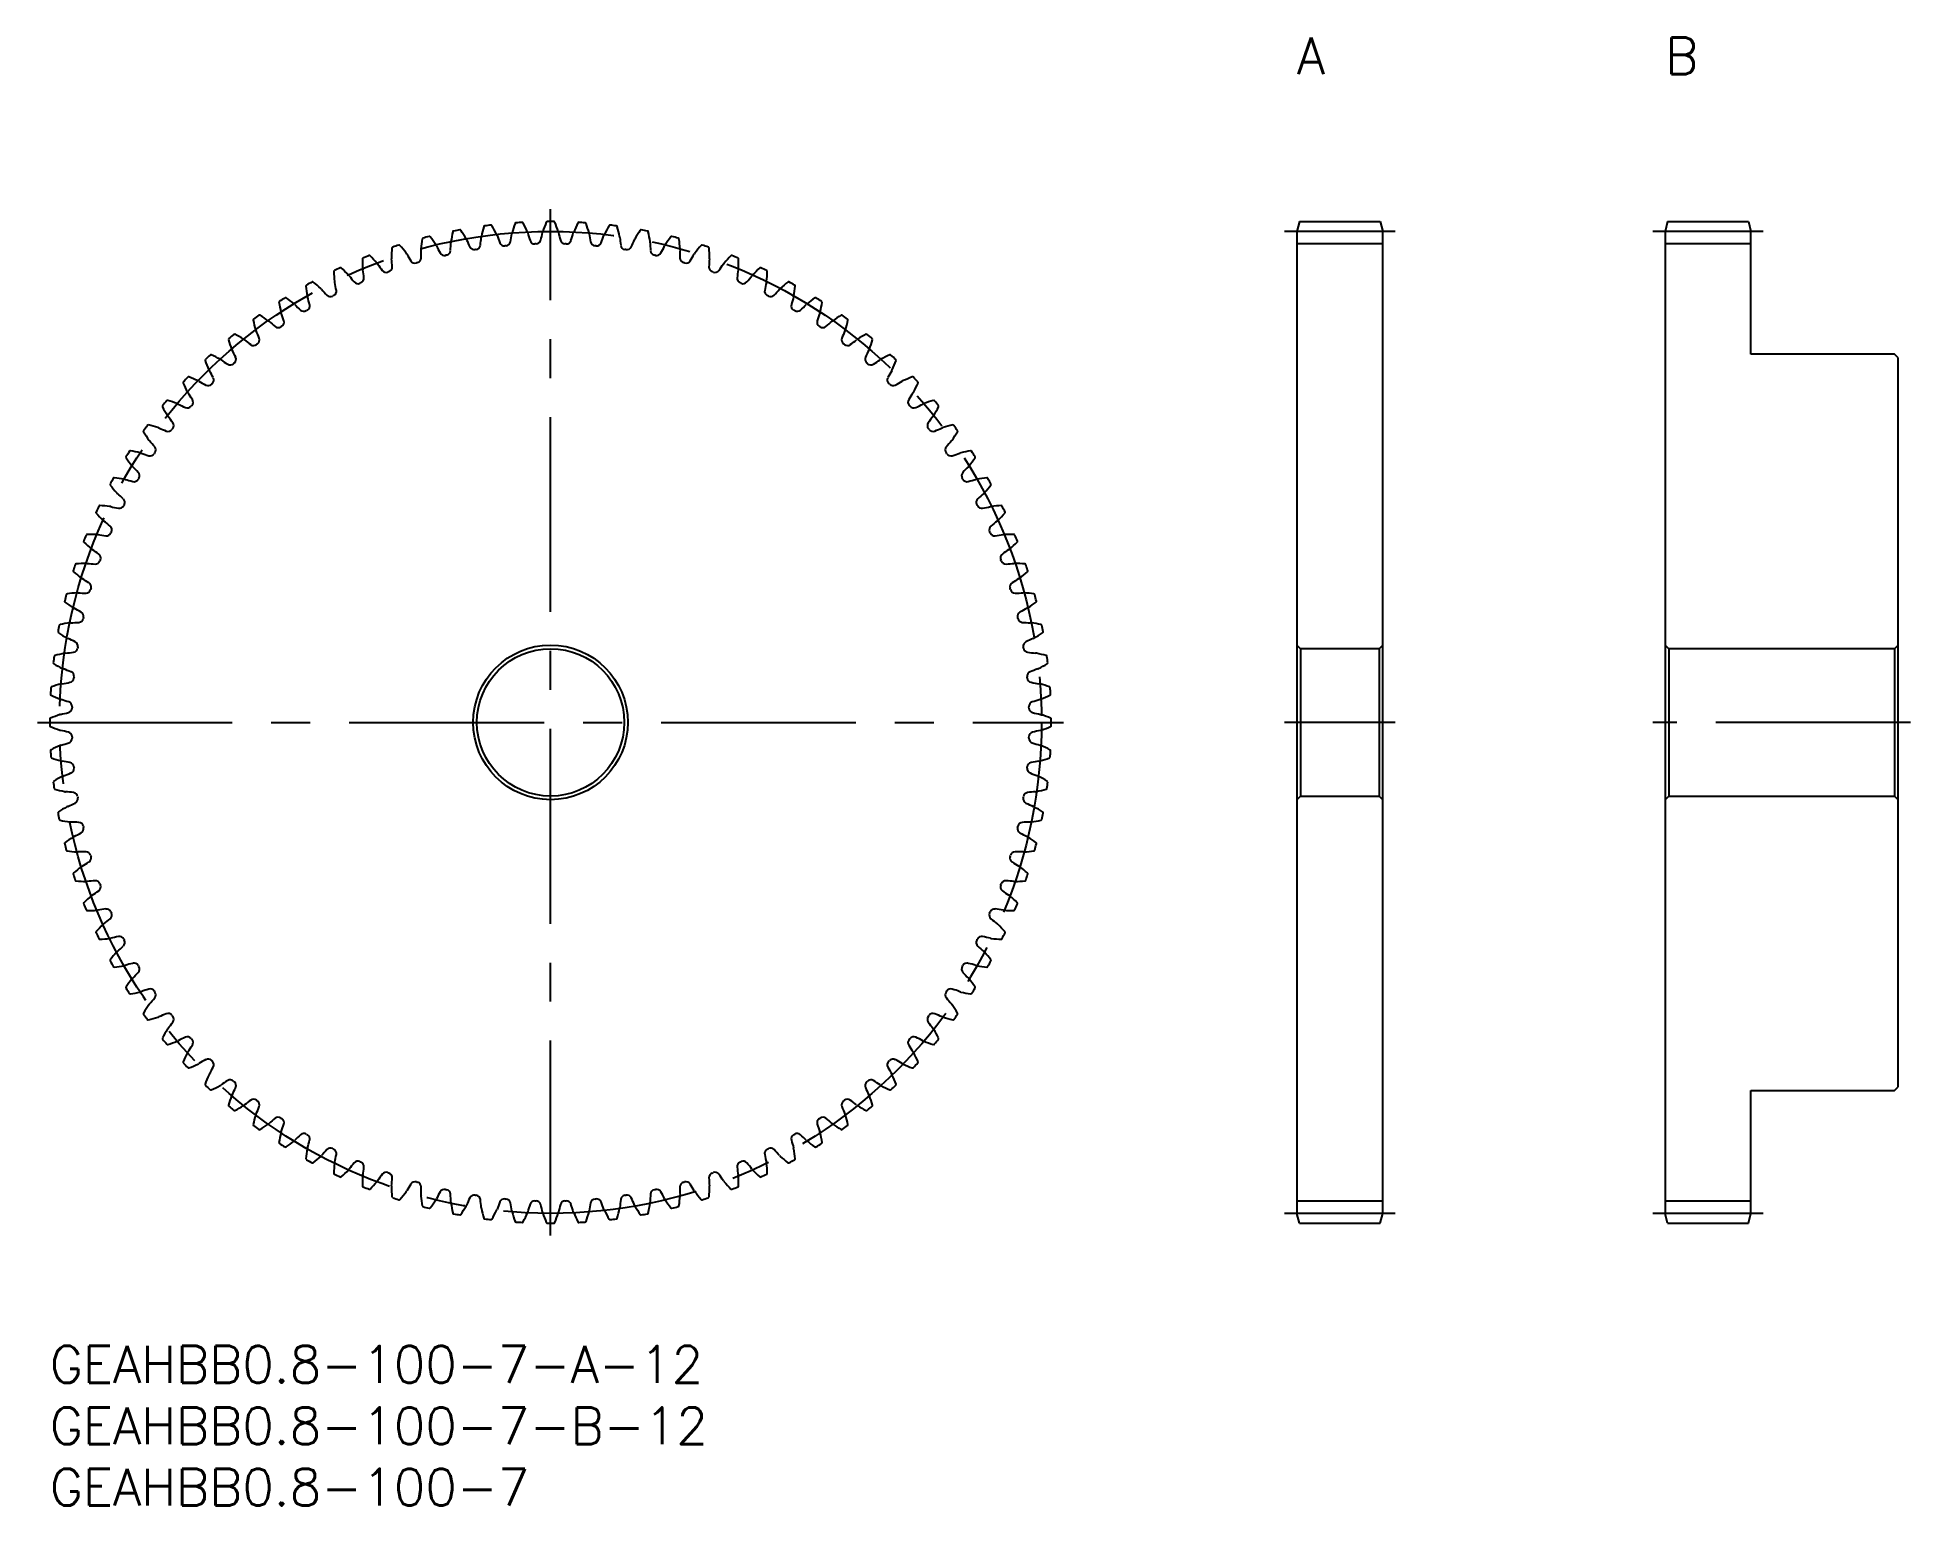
# Model space of a CAD drawing. Extents: x -1 to 152, y -13 to 107.
import ezdxf

# ---------------------------------------------------------------- set-up
doc = ezdxf.new("R2010")
doc.units = 0
doc.header["$LTSCALE"] = 0.5
doc.linetypes.add('CENTER', pattern=[50.8, 31.75, -6.35, 6.35, -6.35])
for name, color, linetype in [('MSM_CENTER', 1, 'CENTER'), ('MSM_CONTINUOUS', 7, 'CONTINUOUS'), ('MSM_PART_NUMBER', 7, 'CONTINUOUS')]:
    doc.layers.add(name, color=color, linetype=linetype)
doc.styles.get("Standard").update_dxf_attribs({"font": 'txt.shx', "height": 3, "bigfont": 'bigfont.shx'})

# ---------------------------------------------------------------- blocks, each defined once
blk = doc.blocks.new('*U2')
at = {"layer": 'MSM_PART_NUMBER'}
blk.add_text('GEAHBB0.8-100-7-A-12', height=3, dxfattribs=at).set_placement((0, -3))
blk = doc.blocks.new('*U3')
at = {"layer": 'MSM_PART_NUMBER'}
blk.add_text('GEAHBB0.8-100-7-B-12', height=3, dxfattribs=at).set_placement((0, -8))
blk = doc.blocks.new('*U4')
at = {"layer": 'MSM_PART_NUMBER'}
blk.add_text('GEAHBB0.8-100-7', height=3, dxfattribs=at).set_placement((0, -13))
blk = doc.blocks.new('*U5')
at = {"layer": 'MSM_PART_NUMBER'}
blk.add_text('A', height=3, dxfattribs=at).set_placement((101.6, 103.6))
blk = doc.blocks.new('*U6')
at = {"layer": 'MSM_PART_NUMBER'}
blk.add_text('B', height=3, dxfattribs=at).set_placement((131.6, 103.6))

msp = doc.modelspace()

# ---------------------------------------------------------------- linework, layer by layer
at = {"layer": 'MSM_CENTER'}
for p, q in [((40.8, 9), (40.8, 92.6)), ((40.8, 9), (40.8, 92.6)), ((109.6, 90.8), (100.6, 90.8)), ((139.6, 90.8), (130.6, 90.8)), ((-1, 50.8), (82.6, 50.8)), ((109.6, 50.8), (100.6, 50.8)), ((151.6, 50.8), (130.6, 50.8)), ((109.6, 10.8), (100.6, 10.8)), ((139.6, 10.8), (130.6, 10.8))]:
    msp.add_line(p, q, dxfattribs=at)
msp.add_circle((40.8, 50.8), 40, dxfattribs=at)
at = {"layer": 'MSM_CONTINUOUS'}
for p, q in [((101.81, 91.6), (101.6, 90.8)), ((101.81, 91.6), (108.39, 91.6)), ((108.39, 91.6), (108.6, 90.8)), ((131.81, 91.6), (131.6, 90.8)), ((131.81, 91.6), (138.39, 91.6)), ((138.39, 91.6), (138.6, 90.8)), ((101.6, 90.8), (101.6, 10.8)), ((108.6, 10.8), (108.6, 90.8)), ((131.6, 90.8), (131.6, 10.8)), ((138.6, 80.8), (138.6, 90.8)), ((108.6, 89.8), (101.6, 89.8)), ((138.6, 89.8), (131.6, 89.8)), ((150.3, 80.8), (138.6, 80.8)), ((150.6, 80.5), (150.3, 80.8)), ((150.6, 21.1), (150.6, 80.5)), ((101.6, 57.1), (101.9, 56.8)), ((101.9, 56.8), (101.9, 44.8)), ((108.3, 56.8), (101.9, 56.8)), ((108.3, 56.8), (108.6, 57.1)), ((108.3, 56.8), (108.3, 44.8)), ((131.6, 57.1), (131.9, 56.8)), ((131.9, 56.8), (131.9, 44.8)), ((150.3, 56.8), (131.9, 56.8)), ((150.3, 56.8), (150.6, 57.1)), ((150.3, 56.8), (150.3, 44.8)), ((101.9, 44.8), (101.6, 44.5)), ((101.9, 44.8), (108.3, 44.8)), ((108.6, 44.5), (108.3, 44.8)), ((131.9, 44.8), (131.6, 44.5)), ((131.9, 44.8), (150.3, 44.8)), ((150.6, 44.5), (150.3, 44.8)), ((138.6, 10.8), (138.6, 20.8)), ((138.6, 20.8), (150.3, 20.8)), ((150.3, 20.8), (150.6, 21.1)), ((108.6, 11.8), (101.6, 11.8)), ((101.81, 10), (101.6, 10.8)), ((108.39, 10), (108.6, 10.8)), ((138.6, 11.8), (131.6, 11.8)), ((131.81, 10), (131.6, 10.8)), ((138.39, 10), (138.6, 10.8)), ((101.81, 10), (108.39, 10)), ((131.81, 10), (138.39, 10))]:
    msp.add_line(p, q, dxfattribs=at)
for radius in [6.3, 6]:
    msp.add_circle((40.8, 50.8), radius, dxfattribs=at)
for centre, radius, start, end in [((40.53, 91.52), 0.08, 90.3734, 157.1932), ((40.8, 50.8), 40.8, 89.6266, 90.3734), ((41.07, 91.52), 0.08, 22.8068, 89.6266), ((42.7, 88.36), 12.5, 171.5932, 175.3), ((30.42, 90.17), 0.08, 104.7734, 171.5932), ((40.8, 50.8), 40.8, 104.0266, 104.7734), ((30.93, 90.31), 0.08, 37.2068, 104.0266), ((21.04, 82.8), 12.5, 33.5, 37.2068), ((45.06, 88.16), 12.5, 167.9932, 171.7), ((32.91, 90.75), 0.08, 101.1734, 167.9932), ((40.8, 50.8), 40.8, 100.4266, 101.1734), ((33.43, 90.85), 0.08, 33.6068, 100.4266), ((23.09, 83.97), 12.5, 29.9, 33.6068), ((33.35, 89.87), 0.665, 22.3231, 29.9001), ((43.21, 93.92), 10, 202.323, 206.0547), ((25.18, 91.07), 10, 351.9453, 355.677), ((35.81, 90.26), 0.665, 168.1, 175.6769), ((47.4, 87.82), 12.5, 164.3932, 168.1), ((35.43, 91.16), 0.08, 97.5734, 164.3932), ((40.8, 50.8), 40.8, 96.8266, 97.5734), ((35.96, 91.23), 0.08, 30.0068, 96.8266), ((25.2, 85.02), 12.5, 26.3, 30.0068), ((35.81, 90.26), 0.665, 18.7231, 26.3001), ((45.92, 93.69), 10, 198.723, 202.4547), ((27.74, 91.97), 10, 348.3453, 352.077), ((38.3, 90.5), 0.665, 164.4999, 172.0769), ((49.71, 87.34), 12.5, 160.7932, 164.5), ((37.98, 91.42), 0.08, 93.9734, 160.7932), ((40.8, 50.8), 40.8, 93.2266, 93.9734), ((38.51, 91.46), 0.08, 26.4068, 93.2266), ((27.38, 85.93), 12.5, 22.7, 26.4068), ((38.3, 90.5), 0.665, 15.1231, 22.7001), ((48.6, 93.28), 10, 195.123, 198.8547), ((39.51, 90.18), 0.4, 198.8547, 271.8719), ((39.61, 90.18), 0.4, 271.7282, 344.7453), ((30.35, 92.71), 10, 344.7453, 348.477), ((40.8, 90.58), 0.665, 160.8999, 168.4769), ((51.98, 86.7), 12.5, 157.1932, 160.9), ((29.62, 86.7), 12.5, 19.1, 22.8068), ((40.8, 90.58), 0.665, 11.5231, 19.1001), ((51.25, 92.71), 10, 191.523, 195.2547), ((41.99, 90.18), 0.4, 195.2547, 268.2719), ((42.09, 90.18), 0.4, 268.1281, 341.1453), ((33, 93.28), 10, 341.1453, 344.877), ((43.3, 90.5), 0.665, 157.3, 164.8769), ((54.22, 85.93), 12.5, 153.5932, 157.3), ((43.09, 91.46), 0.08, 86.7734, 153.5932), ((40.8, 50.8), 40.8, 86.0266, 86.7734), ((43.62, 91.42), 0.08, 19.2068, 86.0266), ((31.89, 87.34), 12.5, 15.5, 19.2068), ((43.3, 90.5), 0.665, 7.9231, 15.5), ((53.86, 91.97), 10, 187.923, 191.6547), ((35.68, 93.69), 10, 337.5453, 341.277), ((45.79, 90.26), 0.665, 153.7, 161.2769), ((56.4, 85.02), 12.5, 149.9932, 153.7), ((45.64, 91.23), 0.08, 83.1734, 149.9932), ((40.8, 50.8), 40.8, 82.4266, 83.1734), ((46.17, 91.16), 0.08, 15.6068, 82.4266), ((34.2, 87.82), 12.5, 11.9, 15.6068), ((45.79, 90.26), 0.665, 4.3231, 11.9), ((56.42, 91.07), 10, 184.323, 188.0547), ((38.39, 93.92), 10, 333.9453, 337.677), ((48.25, 89.87), 0.665, 150.1, 157.6769), ((58.51, 83.97), 12.5, 146.3932, 150.1), ((48.17, 90.85), 0.08, 79.5734, 146.3932), ((40.8, 50.8), 40.8, 78.8266, 79.5734), ((48.69, 90.75), 0.08, 12.0068, 78.8266), ((36.54, 88.16), 12.5, 8.3, 12.0068), ((60.56, 82.8), 12.5, 142.7932, 146.5), ((50.67, 90.31), 0.08, 75.9734, 142.7932), ((40.8, 50.8), 40.8, 75.2266, 75.9734), ((51.18, 90.17), 0.08, 8.4068, 75.2266), ((38.9, 88.36), 12.5, 4.7, 8.4068), ((25.56, 88.56), 0.08, 111.9734, 178.7932), ((37.98, 88.3), 12.5, 178.7932, 182.5), ((40.8, 50.8), 40.8, 111.2266, 111.9734), ((26.06, 88.76), 0.08, 44.4068, 111.2266), ((17.18, 80.07), 12.5, 40.7, 44.4068), ((40.34, 88.4), 12.5, 175.1932, 178.9), ((28.51, 88.63), 0.665, 178.9, 186.4769), ((17.91, 87.43), 10, 2.7453, 6.477), ((27.96, 89.44), 0.08, 108.3734, 175.1932), ((40.8, 50.8), 40.8, 107.6266, 108.3734), ((28.47, 89.61), 0.08, 40.8068, 107.6266), ((19.07, 81.49), 12.5, 37.1, 40.8068), ((28.51, 88.63), 0.665, 29.5231, 37.1), ((37.79, 93.89), 10, 209.523, 213.2547), ((29.86, 88.65), 0.4, 286.1281, 359.1453), ((30.91, 89.33), 0.665, 175.3, 182.8769), ((20.26, 88.79), 10, 359.1453, 2.877), ((30.91, 89.33), 0.665, 25.9231, 33.5), ((40.5, 93.99), 10, 205.923, 209.6547), ((32.16, 89.24), 0.4, 209.6547, 282.6719), ((40.8, 50.8), 39, 102.5281, 102.6719), ((32.25, 89.26), 0.4, 282.5281, 355.5453), ((22.68, 90.01), 10, 355.5453, 359.277), ((33.35, 89.87), 0.665, 171.7, 179.2769), ((34.59, 89.71), 0.4, 206.0547, 279.0719), ((40.8, 50.8), 39, 98.9281, 99.0719), ((34.69, 89.72), 0.4, 278.9281, 351.9453), ((37.04, 90.02), 0.4, 202.4547, 275.4719), ((40.8, 50.8), 39, 95.3281, 95.4719), ((37.14, 90.03), 0.4, 275.3281, 348.3453), ((40.8, 50.8), 39, 91.7281, 91.8719), ((40.8, 50.8), 39, 88.1281, 88.2719), ((44.46, 90.03), 0.4, 191.6547, 264.6719), ((40.8, 50.8), 39, 84.5281, 84.6719), ((44.56, 90.02), 0.4, 264.5281, 337.5453), ((46.91, 89.72), 0.4, 188.0547, 261.0719), ((40.8, 50.8), 39, 80.9281, 81.0719), ((47.01, 89.71), 0.4, 260.9281, 333.9453), ((48.25, 89.87), 0.665, 0.7231, 8.3), ((58.92, 90.01), 10, 180.723, 184.4547), ((49.35, 89.26), 0.4, 184.4547, 257.4719), ((40.8, 50.8), 39, 77.3281, 77.4719), ((49.44, 89.24), 0.4, 257.3281, 330.3453), ((41.1, 93.99), 10, 330.3453, 334.077), ((50.69, 89.33), 0.665, 146.5, 154.0769), ((61.34, 88.79), 10, 177.123, 180.8547), ((51.74, 88.65), 0.4, 180.8547, 253.8719), ((50.69, 89.33), 0.665, 357.1231, 4.7), ((43.81, 93.89), 10, 326.7453, 330.477), ((53.09, 88.63), 0.665, 142.9, 150.4769), ((62.53, 81.49), 12.5, 139.1932, 142.9), ((53.13, 89.61), 0.08, 72.3734, 139.1932), ((40.8, 50.8), 40.8, 71.6266, 72.3734), ((53.64, 89.44), 0.08, 4.8068, 71.6266), ((63.69, 87.43), 10, 173.523, 177.2547), ((41.26, 88.4), 12.5, 1.1, 4.8068), ((53.09, 88.63), 0.665, 353.5231, 1.1), ((64.42, 80.07), 12.5, 135.5932, 139.3), ((55.54, 88.76), 0.08, 68.7734, 135.5932), ((40.8, 50.8), 40.8, 68.0266, 68.7734), ((56.04, 88.56), 0.08, 1.2068, 68.0266), ((43.62, 88.3), 12.5, 357.5, 1.2068), ((23.22, 87.53), 0.08, 115.5734, 182.3932), ((35.63, 88.05), 12.5, 182.3932, 186.1), ((40.8, 50.8), 40.8, 114.8266, 115.5734), ((23.7, 87.76), 0.08, 48.0068, 114.8266), ((15.39, 78.53), 12.5, 44.3, 48.0068), ((23.86, 86.79), 0.665, 36.7231, 44.3), ((32.41, 93.17), 10, 216.723, 220.4547), ((25.2, 86.98), 0.4, 293.3281, 6.3453), ((26.16, 87.78), 0.665, 182.5, 190.0769), ((15.66, 85.92), 10, 6.3453, 10.077), ((26.16, 87.78), 0.665, 33.1231, 40.7001), ((35.09, 93.61), 10, 213.123, 216.8547), ((27.41, 87.85), 0.4, 216.8547, 289.8719), ((40.8, 50.8), 39, 109.7281, 109.8719), ((27.5, 87.89), 0.4, 289.7282, 2.7453), ((29.76, 88.62), 0.4, 213.2547, 286.2719), ((40.8, 50.8), 39, 106.1281, 106.2719), ((40.8, 50.8), 39, 73.7281, 73.8719), ((51.84, 88.62), 0.4, 253.7281, 326.7453), ((54.1, 87.89), 0.4, 177.2547, 250.2719), ((40.8, 50.8), 39, 70.1281, 70.2719), ((54.19, 87.85), 0.4, 250.1281, 323.1453), ((46.51, 93.61), 10, 323.1453, 326.877), ((55.44, 87.78), 0.665, 139.3, 146.8769), ((65.94, 85.92), 10, 169.923, 173.6547), ((56.4, 86.98), 0.4, 173.6547, 246.6719), ((55.44, 87.78), 0.665, 349.9231, 357.5), ((49.19, 93.17), 10, 319.5453, 323.277), ((57.74, 86.79), 0.665, 135.7, 143.2769), ((66.21, 78.53), 12.5, 131.9932, 135.7), ((57.9, 87.76), 0.08, 65.1734, 131.9932), ((40.8, 50.8), 40.8, 64.4266, 65.1734), ((45.97, 88.05), 12.5, 353.9, 357.6068), ((58.38, 87.53), 0.08, 357.6068, 64.4266), ((20.95, 86.35), 0.08, 119.1734, 185.9932), ((33.3, 87.65), 12.5, 185.9932, 189.7), ((40.8, 50.8), 40.8, 118.4266, 119.1734), ((21.64, 85.66), 0.665, 189.7, 197.2769), ((11.45, 82.49), 10, 13.5453, 17.277), ((21.42, 86.61), 0.08, 51.6068, 118.4266), ((13.7, 76.88), 12.5, 47.9, 51.6068), ((21.64, 85.66), 0.665, 40.3231, 47.9), ((29.77, 92.56), 10, 220.323, 224.0547), ((22.87, 85.88), 0.4, 224.0547, 297.0719), ((40.8, 50.8), 39, 116.9281, 117.0719), ((22.96, 85.93), 0.4, 296.9281, 9.9453), ((23.86, 86.79), 0.665, 186.1, 193.6769), ((13.5, 84.27), 10, 9.9453, 13.677), ((25.11, 86.94), 0.4, 220.4547, 293.4719), ((40.8, 50.8), 39, 113.3281, 113.4719), ((40.8, 50.8), 39, 66.5281, 66.6719), ((56.49, 86.94), 0.4, 246.5281, 319.5453), ((58.64, 85.93), 0.4, 170.0547, 243.0719), ((68.1, 84.27), 10, 166.323, 170.0547), ((57.74, 86.79), 0.665, 346.3231, 353.9), ((40.8, 50.8), 39, 62.9281, 63.0719), ((58.73, 85.88), 0.4, 242.9281, 315.9453), ((51.83, 92.56), 10, 315.9453, 319.677), ((59.96, 85.66), 0.665, 132.1, 139.6769), ((67.9, 76.88), 12.5, 128.3932, 132.1), ((60.18, 86.61), 0.08, 61.5734, 128.3932), ((40.8, 50.8), 40.8, 60.8266, 61.5734), ((70.15, 82.49), 10, 162.723, 166.4547), ((59.96, 85.66), 0.665, 342.7231, 350.3), ((48.3, 87.65), 12.5, 350.3, 354.0068), ((60.65, 86.35), 0.08, 354.0068, 60.8266), ((40.8, 50.8), 40.8, 125.6266, 126.3734), ((17.08, 83.9), 0.08, 58.8068, 125.6266), ((10.65, 73.27), 12.5, 55.1, 58.8068), ((18.76, 85.04), 0.08, 122.7734, 189.5932), ((31, 87.11), 12.5, 189.5932, 193.3), ((40.8, 50.8), 40.8, 122.0266, 122.7734), ((19.49, 84.39), 0.665, 193.3, 200.8769), ((9.52, 80.58), 10, 17.1453, 20.877), ((19.21, 85.32), 0.08, 55.2068, 122.0266), ((12.12, 75.12), 12.5, 51.5, 55.2068), ((19.49, 84.39), 0.665, 43.9231, 51.5), ((27.17, 91.78), 10, 223.923, 227.6547), ((20.7, 84.69), 0.4, 227.6547, 300.6719), ((40.8, 50.8), 39, 120.5281, 120.6719), ((20.79, 84.74), 0.4, 300.5281, 13.5453), ((60.81, 84.74), 0.4, 166.4547, 239.4719), ((40.8, 50.8), 39, 59.3281, 59.4719), ((60.9, 84.69), 0.4, 239.3281, 312.3453), ((54.43, 91.78), 10, 312.3453, 316.077), ((62.11, 84.39), 0.665, 128.5, 136.0769), ((69.48, 75.12), 12.5, 124.7932, 128.5), ((62.39, 85.32), 0.08, 57.9734, 124.7932), ((40.8, 50.8), 40.8, 57.2266, 57.9734), ((72.08, 80.58), 10, 159.123, 162.8547), ((62.11, 84.39), 0.665, 339.1231, 346.7), ((50.6, 87.11), 12.5, 346.7, 350.4068), ((62.84, 85.04), 0.08, 350.4068, 57.2266), ((70.95, 73.27), 12.5, 121.1932, 124.9), ((64.52, 83.9), 0.08, 54.3734, 121.1932), ((40.8, 50.8), 40.8, 53.6266, 54.3734), ((40.8, 50.8), 40.8, 129.2266, 129.9734), ((15.05, 82.34), 0.08, 62.4066, 129.2266), ((9.3, 71.34), 12.5, 58.7, 62.4068), ((16.65, 83.59), 0.08, 126.3734, 193.1932), ((28.74, 86.42), 12.5, 193.1932, 196.9), ((17.42, 82.98), 0.665, 196.9, 204.4769), ((7.71, 78.56), 10, 20.7453, 24.477), ((17.42, 82.98), 0.665, 47.5231, 55.1), ((24.62, 90.85), 10, 227.523, 231.2547), ((18.61, 83.36), 0.4, 231.2547, 304.2719), ((40.8, 50.8), 39, 124.1281, 124.2719), ((18.69, 83.41), 0.4, 304.1281, 17.1453), ((62.91, 83.41), 0.4, 162.8547, 235.8719), ((40.8, 50.8), 39, 55.7281, 55.8719), ((62.99, 83.36), 0.4, 235.7281, 308.7453), ((56.98, 90.85), 10, 308.7453, 312.477), ((64.18, 82.98), 0.665, 124.9, 132.4769), ((73.89, 78.56), 10, 155.523, 159.2547), ((64.18, 82.98), 0.665, 335.5231, 343.1), ((52.86, 86.42), 12.5, 343.1, 346.8068), ((64.95, 83.59), 0.08, 346.8068, 53.6266), ((72.3, 71.34), 12.5, 117.5932, 121.3), ((66.55, 82.34), 0.08, 50.7734, 117.5932), ((40.8, 50.8), 40.8, 50.0266, 50.7734), ((14.64, 82.01), 0.08, 129.9734, 196.7932), ((26.53, 85.59), 12.5, 196.7932, 200.5), ((15.44, 81.45), 0.665, 200.5, 208.0769), ((6.04, 76.43), 10, 24.3453, 28.077), ((15.44, 81.45), 0.665, 51.1231, 58.7001), ((22.14, 89.75), 10, 231.123, 234.8547), ((16.61, 81.9), 0.4, 234.8547, 307.8719), ((40.8, 50.8), 39, 127.7281, 127.8719), ((16.69, 81.96), 0.4, 307.7281, 20.7453), ((64.91, 81.96), 0.4, 159.2547, 232.2719), ((40.8, 50.8), 39, 52.1281, 52.2719), ((64.99, 81.9), 0.4, 232.1281, 305.1453), ((59.46, 89.75), 10, 305.1453, 308.877), ((66.16, 81.45), 0.665, 121.3, 128.8769), ((75.56, 76.43), 10, 151.923, 155.6547), ((66.16, 81.45), 0.665, 331.9231, 339.5), ((55.07, 85.59), 12.5, 339.5, 343.2068), ((66.96, 82.01), 0.08, 343.2068, 50.0266), ((12.73, 80.3), 0.08, 133.5734, 200.3932), ((24.37, 84.63), 12.5, 200.3932, 204.1), ((40.8, 50.8), 40.8, 132.8266, 133.5734), ((13.57, 79.8), 0.665, 204.1, 211.6769), ((4.49, 74.2), 10, 27.9453, 31.677), ((13.12, 80.66), 0.08, 66.0069, 132.8266), ((8.07, 69.32), 12.5, 62.3, 66.0068), ((13.57, 79.8), 0.665, 54.7231, 62.3), ((19.73, 88.5), 10, 234.723, 238.4547), ((14.71, 80.32), 0.4, 238.4547, 311.4719), ((40.8, 50.8), 39, 131.3281, 131.4719), ((14.78, 80.39), 0.4, 311.3281, 24.3453), ((66.82, 80.39), 0.4, 155.6547, 228.6719), ((40.8, 50.8), 39, 48.5281, 48.6719), ((66.89, 80.32), 0.4, 228.5281, 301.5453), ((61.87, 88.5), 10, 301.5453, 305.277), ((68.03, 79.8), 0.665, 117.7, 125.2769), ((73.53, 69.32), 12.5, 113.9932, 117.7), ((77.11, 74.2), 10, 148.323, 152.0547), ((68.48, 80.66), 0.08, 47.1734, 113.9932), ((40.8, 50.8), 40.8, 46.4266, 47.1734), ((68.03, 79.8), 0.665, 328.3231, 335.9), ((57.23, 84.63), 12.5, 335.9, 339.6068), ((68.87, 80.3), 0.08, 339.6068, 46.4266), ((10.94, 78.48), 0.08, 137.1734, 203.9932), ((22.28, 83.53), 12.5, 203.9932, 207.7), ((40.8, 50.8), 40.8, 136.4266, 137.1734), ((11.3, 78.87), 0.08, 69.6068, 136.4266), ((6.97, 67.23), 12.5, 65.9, 69.6068), ((11.8, 78.03), 0.665, 58.3231, 65.9), ((17.4, 87.11), 10, 238.323, 242.0547), ((12.91, 78.63), 0.4, 242.0547, 315.0719), ((40.8, 50.8), 39, 134.9281, 135.0719), ((12.97, 78.69), 0.4, 314.9281, 27.9453), ((68.63, 78.69), 0.4, 152.0547, 225.0719), ((40.8, 50.8), 39, 44.9281, 45.0719), ((68.69, 78.63), 0.4, 224.9281, 297.9453), ((64.2, 87.11), 10, 297.9453, 301.677), ((69.8, 78.03), 0.665, 114.1, 121.6769), ((74.63, 67.23), 12.5, 110.3932, 114.1), ((70.3, 78.87), 0.08, 43.5734, 110.3932), ((40.8, 50.8), 40.8, 42.8266, 43.5734), ((59.32, 83.53), 12.5, 332.3, 336.0068), ((70.66, 78.48), 0.08, 336.0068, 42.8266), ((9.26, 76.55), 0.08, 140.7734, 207.5932), ((40.8, 50.8), 40.8, 140.0266, 140.7734), ((20.26, 82.3), 12.5, 207.5932, 211.3), ((9.59, 76.96), 0.08, 73.2069, 140.0266), ((6.01, 65.07), 12.5, 69.5, 73.2068), ((10.15, 76.16), 0.665, 61.9231, 69.5), ((15.17, 85.56), 10, 241.923, 245.6547), ((11.21, 76.82), 0.4, 245.6547, 318.6719), ((11.8, 78.03), 0.665, 207.7, 215.2769), ((3.1, 71.87), 10, 31.5453, 35.277), ((40.8, 50.8), 39, 138.5281, 138.6719), ((11.28, 76.89), 0.4, 318.5281, 31.5453), ((70.32, 76.89), 0.4, 148.4547, 221.4719), ((78.5, 71.87), 10, 144.723, 148.4547), ((40.8, 50.8), 39, 41.3281, 41.4719), ((70.39, 76.82), 0.4, 221.3281, 294.3453), ((69.8, 78.03), 0.665, 324.7231, 332.3), ((66.43, 85.56), 10, 294.3453, 298.077), ((71.45, 76.16), 0.665, 110.5, 118.0769), ((75.59, 65.07), 12.5, 106.7932, 110.5), ((72.01, 76.96), 0.08, 39.9734, 106.7932), ((61.34, 82.3), 12.5, 328.7, 332.4068), ((40.8, 50.8), 40.8, 39.2266, 39.9734), ((72.34, 76.55), 0.08, 332.4068, 39.2266), ((40.8, 50.8), 40.8, 143.6266, 144.3734), ((8.01, 74.95), 0.08, 76.8068, 143.6266), ((5.18, 62.86), 12.5, 73.1, 76.8068), ((8.62, 74.18), 0.665, 65.5231, 73.1), ((13.04, 83.89), 10, 245.523, 249.2547), ((10.15, 76.16), 0.665, 211.3, 218.8769), ((1.85, 69.46), 10, 35.1453, 38.877), ((9.7, 74.99), 0.4, 322.1281, 35.1453), ((71.9, 74.99), 0.4, 144.8547, 217.8719), ((79.75, 69.46), 10, 141.123, 144.8547), ((71.45, 76.16), 0.665, 321.1231, 328.7), ((68.56, 83.89), 10, 290.7453, 294.477), ((72.98, 74.18), 0.665, 106.9, 114.4769), ((76.42, 62.86), 12.5, 103.1932, 106.9), ((73.59, 74.95), 0.08, 36.3734, 103.1932), ((40.8, 50.8), 40.8, 35.6266, 36.3734), ((7.7, 74.52), 0.08, 144.3734, 211.1932), ((18.33, 80.95), 12.5, 211.1932, 214.9), ((8.62, 74.18), 0.665, 214.9, 222.4769), ((0.75, 66.98), 10, 38.7453, 42.477), ((9.64, 74.91), 0.4, 249.2547, 322.2719), ((40.8, 50.8), 39, 142.1281, 142.2719), ((40.8, 50.8), 39, 37.7281, 37.8719), ((71.96, 74.91), 0.4, 217.7281, 290.7453), ((80.85, 66.98), 10, 137.523, 141.2547), ((72.98, 74.18), 0.665, 317.5231, 325.1), ((63.27, 80.95), 12.5, 325.1, 328.8068), ((73.9, 74.52), 0.08, 328.8068, 35.6266), ((6.28, 72.39), 0.08, 147.9734, 214.7932), ((40.8, 50.8), 40.8, 147.2266, 147.9734), ((16.48, 79.48), 12.5, 214.7932, 218.5), ((6.56, 72.84), 0.08, 80.4068, 147.2266), ((4.49, 60.6), 12.5, 76.7, 80.4068), ((7.21, 72.11), 0.665, 69.1231, 76.7), ((11.02, 82.08), 10, 249.123, 252.8547), ((8.19, 72.91), 0.4, 252.8547, 325.8719), ((40.8, 50.8), 39, 145.7281, 145.8719), ((8.24, 72.99), 0.4, 325.7281, 38.7453), ((73.36, 72.99), 0.4, 141.2547, 214.2719), ((40.8, 50.8), 39, 34.1281, 34.2719), ((73.41, 72.91), 0.4, 214.1281, 287.1453), ((70.58, 82.08), 10, 287.1453, 290.877), ((74.39, 72.11), 0.665, 103.3, 110.8769), ((77.11, 60.6), 12.5, 99.5932, 103.3), ((65.12, 79.48), 12.5, 321.5, 325.2068), ((75.04, 72.84), 0.08, 32.7734, 99.5932), ((40.8, 50.8), 40.8, 32.0266, 32.7734), ((75.32, 72.39), 0.08, 325.2068, 32.0266), ((4.99, 70.18), 0.08, 151.5734, 218.3932), ((40.8, 50.8), 40.8, 150.8266, 151.5734), ((5.25, 70.65), 0.08, 84.0069, 150.8266), ((3.95, 58.3), 12.5, 80.3, 84.0068), ((5.94, 69.96), 0.665, 72.7231, 80.3), ((9.11, 80.15), 10, 252.723, 256.4547), ((7.21, 72.11), 0.665, 218.5, 226.0769), ((-0.18, 64.43), 10, 42.3453, 46.077), ((6.86, 70.81), 0.4, 256.4547, 329.4719), ((6.91, 70.9), 0.4, 329.3281, 42.3453), ((40.8, 50.8), 39, 149.3281, 149.4719), ((74.69, 70.9), 0.4, 137.6547, 210.6719), ((40.8, 50.8), 39, 30.5281, 30.6719), ((81.78, 64.43), 10, 133.923, 137.6547), ((74.74, 70.81), 0.4, 210.5281, 283.5453), ((72.49, 80.15), 10, 283.5453, 287.277), ((74.39, 72.11), 0.665, 313.9231, 321.5), ((75.66, 69.96), 0.665, 99.7, 107.2769), ((77.65, 58.3), 12.5, 95.9932, 99.7), ((76.35, 70.65), 0.08, 29.1734, 95.9932), ((40.8, 50.8), 40.8, 28.4266, 29.1734), ((76.61, 70.18), 0.08, 321.6068, 28.4266), ((14.72, 77.9), 12.5, 218.3932, 222.1), ((5.94, 69.96), 0.665, 222.1, 229.6769), ((-0.96, 61.83), 10, 45.9453, 49.677), ((5.72, 68.73), 0.4, 332.9281, 45.9453), ((75.88, 68.73), 0.4, 134.0547, 207.0719), ((82.56, 61.83), 10, 130.323, 134.0547), ((75.66, 69.96), 0.665, 310.3231, 317.9), ((66.88, 77.9), 12.5, 317.9, 321.6068), ((3.84, 67.9), 0.08, 155.1734, 221.9932), ((40.8, 50.8), 40.8, 154.4266, 155.1734), ((13.07, 76.21), 12.5, 221.9932, 225.7), ((4.07, 68.38), 0.08, 87.6069, 154.4266), ((3.55, 55.97), 12.5, 83.9, 87.6068), ((4.81, 67.74), 0.665, 225.7, 233.2769), ((-1.57, 59.19), 10, 49.5453, 53.277), ((4.81, 67.74), 0.665, 76.3231, 83.9), ((7.33, 78.1), 10, 256.323, 260.0547), ((5.67, 68.64), 0.4, 260.0547, 333.0719), ((40.8, 50.8), 39, 152.9281, 153.0719), ((40.8, 50.8), 39, 26.9281, 27.0719), ((75.93, 68.64), 0.4, 206.9281, 279.9453), ((74.27, 78.1), 10, 279.9453, 283.677), ((76.79, 67.74), 0.665, 96.1, 103.6769), ((83.17, 59.19), 10, 126.723, 130.4547), ((78.05, 55.97), 12.5, 92.3932, 96.1), ((76.79, 67.74), 0.665, 306.7231, 314.3), ((68.53, 76.21), 12.5, 314.3, 318.0068), ((77.53, 68.38), 0.08, 25.5734, 92.3932), ((40.8, 50.8), 40.8, 24.8266, 25.5734), ((77.76, 67.9), 0.08, 318.0068, 24.8266), ((40.8, 50.8), 40.8, 158.0266, 158.7734), ((3.04, 66.04), 0.08, 91.2068, 158.0266), ((3.3, 53.62), 12.5, 87.5, 91.2068), ((3.82, 65.44), 0.665, 79.9231, 87.5), ((5.68, 75.94), 10, 259.923, 263.6547), ((4.62, 66.4), 0.4, 263.6547, 336.6719), ((4.66, 66.49), 0.4, 336.5281, 49.5453), ((40.8, 50.8), 39, 156.5281, 156.6719), ((76.94, 66.49), 0.4, 130.4547, 203.4719), ((40.8, 50.8), 39, 23.3281, 23.4719), ((76.98, 66.4), 0.4, 203.3281, 276.3453), ((75.92, 75.94), 10, 276.3453, 280.077), ((77.78, 65.44), 0.665, 92.5, 100.0769), ((78.3, 53.62), 12.5, 88.7932, 92.5), ((78.56, 66.04), 0.08, 21.9734, 88.7932), ((40.8, 50.8), 40.8, 21.2266, 21.9734), ((2.84, 65.54), 0.08, 158.7734, 225.5932), ((11.53, 74.42), 12.5, 225.5932, 229.3), ((3.82, 65.44), 0.665, 229.3, 236.8769), ((-2.01, 56.51), 10, 53.1453, 56.877), ((3.75, 64.19), 0.4, 340.1281, 53.1453), ((77.85, 64.19), 0.4, 126.8547, 199.8719), ((83.61, 56.51), 10, 123.123, 126.8547), ((77.78, 65.44), 0.665, 303.1231, 310.7), ((70.07, 74.42), 12.5, 310.7, 314.4068), ((78.76, 65.54), 0.08, 314.4068, 21.2266), ((1.99, 63.13), 0.08, 162.3734, 229.1932), ((40.8, 50.8), 40.8, 161.6266, 162.3734), ((10.11, 72.53), 12.5, 229.1932, 232.9), ((2.16, 63.64), 0.08, 94.8066, 161.6266), ((3.2, 51.26), 12.5, 91.1, 94.8068), ((2.97, 63.09), 0.665, 83.5231, 91.1), ((4.17, 73.69), 10, 263.523, 267.2547), ((3.71, 64.1), 0.4, 267.2547, 340.2719), ((40.8, 50.8), 39, 160.1281, 160.2719), ((40.8, 50.8), 39, 19.7281, 19.8719), ((77.89, 64.1), 0.4, 199.7281, 272.7453), ((77.43, 73.69), 10, 272.7453, 276.477), ((78.63, 63.09), 0.665, 88.9, 96.4769), ((78.4, 51.26), 12.5, 85.1932, 88.9), ((71.49, 72.53), 12.5, 307.1, 310.8068), ((79.44, 63.64), 0.08, 18.3734, 85.1932), ((40.8, 50.8), 40.8, 17.6266, 18.3734), ((79.61, 63.13), 0.08, 310.8068, 17.6266), ((40.8, 50.8), 40.8, 165.2266, 165.9734), ((1.43, 61.18), 0.08, 98.4068, 165.2266), ((3.24, 48.9), 12.5, 94.7, 98.4068), ((2.27, 60.69), 0.665, 87.1231, 94.7), ((2.81, 71.34), 10, 267.123, 270.8547), ((2.97, 63.09), 0.665, 232.9, 240.4769), ((-2.29, 53.81), 10, 56.7453, 60.477), ((2.95, 61.74), 0.4, 270.8547, 343.8719), ((2.98, 61.84), 0.4, 343.7281, 56.7453), ((40.8, 50.8), 39, 163.7281, 163.8719), ((78.62, 61.84), 0.4, 123.2547, 196.2719), ((40.8, 50.8), 39, 16.1281, 16.2719), ((78.65, 61.74), 0.4, 196.1281, 269.1453), ((83.89, 53.81), 10, 119.523, 123.2547), ((78.79, 71.34), 10, 269.1453, 272.877), ((78.63, 63.09), 0.665, 299.5231, 307.1), ((79.33, 60.69), 0.665, 85.3, 92.8769), ((78.36, 48.9), 12.5, 81.5932, 85.3), ((80.17, 61.18), 0.08, 14.7734, 81.5932), ((40.8, 50.8), 40.8, 14.0266, 14.7734), ((1.29, 60.67), 0.08, 165.9734, 232.7932), ((8.8, 70.56), 12.5, 232.7932, 236.5), ((2.27, 60.69), 0.665, 236.5, 244.0769), ((-2.39, 51.1), 10, 60.3453, 64.077), ((2.36, 59.44), 0.4, 347.3281, 60.3453), ((79.24, 59.44), 0.4, 119.6547, 192.6719), ((83.99, 51.1), 10, 115.923, 119.6547), ((79.33, 60.69), 0.665, 295.9231, 303.5), ((72.8, 70.56), 12.5, 303.5, 307.2068), ((80.31, 60.67), 0.08, 307.2068, 14.0266), ((40.8, 50.8), 40.8, 168.8266, 169.5734), ((0.75, 58.17), 0.08, 169.5734, 236.3932), ((7.63, 68.51), 12.5, 236.3932, 240.1), ((0.85, 58.69), 0.08, 102.0066, 168.8266), ((3.44, 46.54), 12.5, 98.3, 102.0068), ((1.73, 58.25), 0.665, 90.7231, 98.3), ((1.59, 68.92), 10, 270.723, 274.4547), ((2.34, 59.35), 0.4, 274.4547, 347.4719), ((40.8, 50.8), 39, 167.3281, 167.4719), ((40.8, 50.8), 39, 12.5281, 12.6719), ((79.26, 59.35), 0.4, 192.5281, 265.5453), ((80.01, 68.92), 10, 265.5453, 269.277), ((79.87, 58.25), 0.665, 81.7, 89.2769), ((78.16, 46.54), 12.5, 77.9932, 81.7), ((73.97, 68.51), 12.5, 299.9, 303.6068), ((80.75, 58.69), 0.08, 11.1734, 77.9932), ((40.8, 50.8), 40.8, 10.4266, 11.1734), ((80.85, 58.17), 0.08, 303.6068, 10.4265), ((0.53, 66.42), 10, 274.323, 278.0547), ((1.73, 58.25), 0.665, 240.1, 247.6769), ((-2.32, 48.39), 10, 63.9453, 67.677), ((1.88, 56.91), 0.4, 278.0547, 351.0719), ((1.89, 57.01), 0.4, 350.9281, 63.9453), ((40.8, 50.8), 39, 170.9281, 171.0719), ((79.71, 57.01), 0.4, 116.0547, 189.0719), ((40.8, 50.8), 39, 8.9281, 9.0719), ((79.72, 56.91), 0.4, 188.9281, 261.9453), ((83.92, 48.39), 10, 112.323, 116.0547), ((81.07, 66.42), 10, 261.9453, 265.677), ((79.87, 58.25), 0.665, 292.3231, 299.9), ((40.8, 50.8), 40.8, 172.4266, 173.1734), ((0.37, 55.64), 0.08, 173.1734, 239.9932), ((6.58, 66.4), 12.5, 239.9932, 243.7), ((0.44, 56.17), 0.08, 105.6069, 172.4266), ((3.78, 44.2), 12.5, 101.9, 105.6068), ((1.34, 55.79), 0.665, 243.7, 251.2769), ((-2.09, 45.68), 10, 67.5453, 71.277), ((1.34, 55.79), 0.665, 94.3231, 101.9), ((83.69, 45.68), 10, 108.723, 112.4547), ((80.26, 55.79), 0.665, 78.1, 85.6769), ((77.82, 44.2), 12.5, 74.3932, 78.1), ((80.26, 55.79), 0.665, 288.7231, 296.3), ((75.02, 66.4), 12.5, 296.3, 300.0068), ((81.16, 56.17), 0.08, 7.5734, 74.3932), ((40.8, 50.8), 40.8, 6.8266, 7.5734), ((81.23, 55.64), 0.08, 300.0068, 6.8265), ((40.8, 50.8), 40.8, 176.0266, 176.7734), ((0.18, 53.62), 0.08, 109.2068, 176.0266), ((4.26, 41.89), 12.5, 105.5, 109.2068), ((1.1, 53.3), 0.665, 97.9231, 105.5), ((-0.37, 63.86), 10, 277.923, 281.6547), ((1.57, 54.46), 0.4, 281.6547, 354.6719), ((1.58, 54.56), 0.4, 354.5281, 67.5453), ((40.8, 50.8), 39, 174.5281, 174.6719), ((80.02, 54.56), 0.4, 112.4547, 185.4719), ((40.8, 50.8), 39, 5.3281, 5.4719), ((80.03, 54.46), 0.4, 185.3281, 258.3453), ((81.97, 63.86), 10, 258.3453, 262.077), ((80.5, 53.3), 0.665, 74.5, 82.0769), ((77.34, 41.89), 12.5, 70.7932, 74.5), ((81.42, 53.62), 0.08, 3.9734, 70.7932), ((40.8, 50.8), 40.8, 3.2266, 3.9734), ((0.14, 53.09), 0.08, 176.7734, 243.5932), ((5.67, 64.22), 12.5, 243.5932, 247.3), ((1.1, 53.3), 0.665, 247.3, 254.8769), ((-1.68, 43), 10, 71.1453, 74.877), ((1.42, 51.99), 0.4, 285.2547, 358.2719), ((1.42, 52.09), 0.4, 358.1281, 71.1453), ((40.8, 50.8), 39, 178.1281, 178.2719), ((80.18, 52.09), 0.4, 108.8547, 181.8719), ((40.8, 50.8), 39, 1.7281, 1.8719), ((80.18, 51.99), 0.4, 181.7281, 254.7453), ((83.28, 43), 10, 105.123, 108.8547), ((80.5, 53.3), 0.665, 285.1231, 292.7), ((75.93, 64.22), 12.5, 292.7, 296.4068), ((81.46, 53.09), 0.08, 296.4068, 3.2266), ((0.08, 51.07), 0.08, 112.8068, 179.6266), ((40.8, 50.8), 40.8, 179.6266, 180.3734), ((0.08, 50.53), 0.08, 180.3734, 247.1932), ((4.9, 39.62), 12.5, 109.1, 112.8068), ((4.9, 61.98), 12.5, 247.1932, 250.9), ((1.02, 50.8), 0.665, 101.5231, 109.1), ((-1.11, 61.25), 10, 281.523, 285.2547), ((82.71, 61.25), 10, 254.7453, 258.477), ((80.58, 50.8), 0.665, 70.9, 78.4769), ((76.7, 39.62), 12.5, 67.1932, 70.9), ((76.7, 61.98), 12.5, 289.1, 292.8068), ((81.52, 51.07), 0.08, 0.3734, 67.1932), ((81.52, 50.53), 0.08, 292.8068, 359.6265), ((40.8, 50.8), 40.8, 359.6266, 0.3734), ((5.67, 37.38), 12.5, 112.7, 116.4068), ((1.02, 50.8), 0.665, 250.9, 258.4769), ((1.1, 48.3), 0.665, 105.1231, 112.7), ((-1.11, 40.35), 10, 74.7453, 78.477), ((-1.68, 58.6), 10, 285.123, 288.8547), ((1.42, 49.61), 0.4, 1.7281, 74.7453), ((1.42, 49.51), 0.4, 288.8547, 1.8719), ((40.8, 50.8), 39, 181.7281, 181.8719), ((80.18, 49.61), 0.4, 105.2547, 178.2719), ((40.8, 50.8), 39, 358.1281, 358.2719), ((80.18, 49.51), 0.4, 178.1281, 251.1453), ((83.28, 58.6), 10, 251.1453, 254.877), ((82.71, 40.35), 10, 101.523, 105.2547), ((80.5, 48.3), 0.665, 67.3, 74.8769), ((80.58, 50.8), 0.665, 281.5231, 289.1), ((75.93, 37.38), 12.5, 63.5932, 67.3), ((0.14, 48.51), 0.08, 116.4068, 183.2266), ((40.8, 50.8), 40.8, 183.2266, 183.9734), ((0.18, 47.98), 0.08, 183.9734, 250.7932), ((4.26, 59.71), 12.5, 250.7932, 254.5), ((1.1, 48.3), 0.665, 254.5, 262.0769), ((-0.37, 37.74), 10, 78.3453, 82.077), ((1.57, 47.14), 0.4, 5.3281, 78.3453), ((80.03, 47.14), 0.4, 101.6547, 174.6719), ((81.97, 37.74), 10, 97.923, 101.6547), ((80.5, 48.3), 0.665, 277.9231, 285.5), ((77.34, 59.71), 12.5, 285.5, 289.2068), ((81.42, 47.98), 0.08, 289.2068, 356.0265), ((81.46, 48.51), 0.08, 356.7734, 63.5932), ((40.8, 50.8), 40.8, 356.0266, 356.7734), ((0.37, 45.96), 0.08, 120.0068, 186.8266), ((40.8, 50.8), 40.8, 186.8266, 187.5734), ((6.58, 35.2), 12.5, 116.3, 120.0068), ((1.34, 45.81), 0.665, 108.7231, 116.3), ((-2.09, 55.92), 10, 288.723, 292.4547), ((1.58, 47.04), 0.4, 292.4547, 5.4719), ((40.8, 50.8), 39, 185.3281, 185.4719), ((40.8, 50.8), 39, 354.5281, 354.6719), ((80.02, 47.04), 0.4, 174.5281, 247.5453), ((83.69, 55.92), 10, 247.5453, 251.277), ((80.26, 45.81), 0.665, 63.7, 71.2769), ((75.02, 35.2), 12.5, 59.9932, 63.7), ((40.8, 50.8), 40.8, 352.4266, 353.1734), ((81.23, 45.96), 0.08, 353.1734, 59.9932), ((0.44, 45.43), 0.08, 187.5734, 254.3932), ((3.78, 57.4), 12.5, 254.3932, 258.1), ((1.34, 45.81), 0.665, 258.1, 265.6769), ((0.53, 35.18), 10, 81.9453, 85.677), ((1.88, 44.69), 0.4, 8.9281, 81.9453), ((1.89, 44.59), 0.4, 296.0547, 9.0719), ((40.8, 50.8), 39, 188.9281, 189.0719), ((40.8, 50.8), 39, 350.9281, 351.0719), ((79.71, 44.59), 0.4, 170.9281, 243.9453), ((79.72, 44.69), 0.4, 98.0547, 171.0719), ((81.07, 35.18), 10, 94.323, 98.0547), ((80.26, 45.81), 0.665, 274.3231, 281.9), ((77.82, 57.4), 12.5, 281.9, 285.6068), ((81.16, 45.43), 0.08, 285.6068, 352.4265), ((0.75, 43.43), 0.08, 123.6068, 190.4266), ((40.8, 50.8), 40.8, 190.4266, 191.1734), ((7.63, 33.09), 12.5, 119.9, 123.6068), ((0.85, 42.91), 0.08, 191.1734, 257.9932), ((3.44, 55.06), 12.5, 257.9932, 261.7), ((1.73, 43.35), 0.665, 112.3231, 119.9), ((-2.32, 53.21), 10, 292.323, 296.0547), ((83.92, 53.21), 10, 243.9453, 247.677), ((78.16, 55.06), 12.5, 278.3, 282.0068), ((79.87, 43.35), 0.665, 60.1, 67.6769), ((73.97, 33.09), 12.5, 56.3932, 60.1), ((80.75, 42.91), 0.08, 282.0068, 348.8265), ((40.8, 50.8), 40.8, 348.8266, 349.5734), ((80.85, 43.43), 0.08, 349.5734, 56.3932), ((8.8, 31.04), 12.5, 123.5, 127.2068), ((1.73, 43.35), 0.665, 261.7, 269.2769), ((1.59, 32.68), 10, 85.5453, 89.277), ((2.27, 40.91), 0.665, 115.9231, 123.5), ((-2.39, 50.5), 10, 295.923, 299.6547), ((2.34, 42.25), 0.4, 12.5281, 85.5453), ((2.36, 42.16), 0.4, 299.6547, 12.6719), ((40.8, 50.8), 39, 192.5281, 192.6719), ((79.24, 42.16), 0.4, 167.3281, 240.3453), ((40.8, 50.8), 39, 347.3281, 347.4719), ((79.26, 42.25), 0.4, 94.4547, 167.4719), ((83.99, 50.5), 10, 240.3453, 244.077), ((80.01, 32.68), 10, 90.723, 94.4547), ((79.33, 40.91), 0.665, 56.5, 64.0769), ((72.8, 31.04), 12.5, 52.7932, 56.5), ((79.87, 43.35), 0.665, 270.7231, 278.3), ((1.29, 40.93), 0.08, 127.2068, 194.0266), ((40.8, 50.8), 40.8, 194.0266, 194.7734), ((1.43, 40.42), 0.08, 194.7734, 261.5932), ((3.24, 52.7), 12.5, 261.5932, 265.3), ((2.27, 40.91), 0.665, 265.3, 272.8769), ((2.81, 30.26), 10, 89.1453, 92.877), ((2.95, 39.86), 0.4, 16.1281, 89.1453), ((2.98, 39.76), 0.4, 303.2547, 16.2719), ((40.8, 50.8), 39, 196.1281, 196.2719), ((78.62, 39.76), 0.4, 163.7281, 236.7453), ((40.8, 50.8), 39, 343.7281, 343.8719), ((78.65, 39.86), 0.4, 90.8547, 163.8719), ((78.79, 30.26), 10, 87.123, 90.8547), ((79.33, 40.91), 0.665, 267.1231, 274.7), ((78.36, 52.7), 12.5, 274.7, 278.4068), ((80.17, 40.42), 0.08, 278.4068, 345.2265), ((40.8, 50.8), 40.8, 345.2266, 345.9734), ((80.31, 40.93), 0.08, 345.9734, 52.7932), ((1.99, 38.47), 0.08, 130.8068, 197.6266), ((40.8, 50.8), 40.8, 197.6266, 198.3734), ((10.11, 29.07), 12.5, 127.1, 130.8068), ((2.97, 38.51), 0.665, 119.5231, 127.1), ((-2.29, 47.79), 10, 299.523, 303.2547), ((83.89, 47.79), 10, 236.7453, 240.477), ((78.63, 38.51), 0.665, 52.9, 60.4769), ((71.49, 29.07), 12.5, 49.1932, 52.9), ((40.8, 50.8), 40.8, 341.6266, 342.3734), ((79.61, 38.47), 0.08, 342.3734, 49.1932), ((2.16, 37.96), 0.08, 198.3734, 265.1932), ((3.2, 50.34), 12.5, 265.1932, 268.9), ((11.53, 27.18), 12.5, 130.7, 134.4068), ((2.97, 38.51), 0.665, 268.9, 276.4769), ((4.17, 27.91), 10, 92.7453, 96.477), ((3.82, 36.16), 0.665, 123.1231, 130.7), ((-2.01, 45.09), 10, 303.123, 306.8547), ((3.71, 37.5), 0.4, 19.7281, 92.7453), ((3.75, 37.41), 0.4, 306.8547, 19.8719), ((40.8, 50.8), 39, 199.7281, 199.8719), ((77.85, 37.41), 0.4, 160.1281, 233.1453), ((40.8, 50.8), 39, 340.1281, 340.2719), ((77.89, 37.5), 0.4, 87.2547, 160.2719), ((83.61, 45.09), 10, 233.1453, 236.877), ((77.43, 27.91), 10, 83.523, 87.2547), ((77.78, 36.16), 0.665, 49.3, 56.8769), ((70.07, 27.18), 12.5, 45.5932, 49.3), ((78.63, 38.51), 0.665, 263.5231, 271.1), ((78.4, 50.34), 12.5, 271.1, 274.8068), ((79.44, 37.96), 0.08, 274.8068, 341.6265), ((2.84, 36.06), 0.08, 134.4068, 201.2266), ((40.8, 50.8), 40.8, 201.2266, 201.9734), ((3.04, 35.56), 0.08, 201.9734, 268.7932), ((3.3, 47.98), 12.5, 268.7932, 272.5), ((3.82, 36.16), 0.665, 272.5, 280.0769), ((5.68, 25.66), 10, 96.3453, 100.077), ((4.62, 35.2), 0.4, 23.3281, 96.3453), ((4.66, 35.11), 0.4, 310.4547, 23.4719), ((40.8, 50.8), 39, 203.3281, 203.4719), ((76.94, 35.11), 0.4, 156.5281, 229.5453), ((40.8, 50.8), 39, 336.5281, 336.6719), ((76.98, 35.2), 0.4, 83.6547, 156.6719), ((75.92, 25.66), 10, 79.923, 83.6547), ((77.78, 36.16), 0.665, 259.9231, 267.5), ((78.3, 47.98), 12.5, 267.5, 271.2068), ((78.56, 35.56), 0.08, 271.2068, 338.0266), ((40.8, 50.8), 40.8, 338.0266, 338.7734), ((78.76, 36.06), 0.08, 338.7734, 45.5932), ((3.84, 33.7), 0.08, 138.0068, 204.8266), ((40.8, 50.8), 40.8, 204.8266, 205.5734), ((13.07, 25.39), 12.5, 134.3, 138.0068), ((4.81, 33.86), 0.665, 126.7231, 134.3), ((-1.57, 42.41), 10, 306.723, 310.4547), ((83.17, 42.41), 10, 229.5453, 233.277), ((76.79, 33.86), 0.665, 45.7, 53.2769), ((68.53, 25.39), 12.5, 41.9932, 45.7), ((40.8, 50.8), 40.8, 334.4266, 335.1734), ((77.76, 33.7), 0.08, 335.1734, 41.9932), ((4.07, 33.22), 0.08, 205.5734, 272.3932), ((3.55, 45.63), 12.5, 272.3932, 276.1), ((4.81, 33.86), 0.665, 276.1, 283.6769), ((14.72, 23.7), 12.5, 137.9, 141.6068), ((7.33, 23.5), 10, 99.9453, 103.677), ((5.94, 31.64), 0.665, 130.3231, 137.9), ((-0.96, 39.77), 10, 310.323, 314.0547), ((5.67, 32.96), 0.4, 26.9281, 99.9453), ((5.72, 32.87), 0.4, 314.0547, 27.0719), ((40.8, 50.8), 39, 206.9281, 207.0719), ((75.88, 32.87), 0.4, 152.9281, 225.9453), ((40.8, 50.8), 39, 332.9281, 333.0719), ((75.93, 32.96), 0.4, 80.0547, 153.0719), ((82.56, 39.77), 10, 225.9453, 229.677), ((74.27, 23.5), 10, 76.323, 80.0547), ((75.66, 31.64), 0.665, 42.1, 49.6769), ((66.88, 23.7), 12.5, 38.3932, 42.1), ((76.79, 33.86), 0.665, 256.3231, 263.9), ((78.05, 45.63), 12.5, 263.9, 267.6068), ((77.53, 33.22), 0.08, 267.6068, 334.4266), ((4.99, 31.42), 0.08, 141.6068, 208.4266), ((40.8, 50.8), 40.8, 208.4266, 209.1734), ((5.25, 30.95), 0.08, 209.1734, 275.9932), ((3.95, 43.3), 12.5, 275.9932, 279.7), ((5.94, 31.64), 0.665, 279.7, 287.2769), ((9.11, 21.45), 10, 103.5453, 107.277), ((6.86, 30.79), 0.4, 30.5281, 103.5453), ((40.8, 50.8), 39, 210.5281, 210.6719), ((6.91, 30.7), 0.4, 317.6547, 30.6719), ((74.69, 30.7), 0.4, 149.3281, 222.3453), ((40.8, 50.8), 39, 329.3281, 329.4719), ((74.74, 30.79), 0.4, 76.4547, 149.4719), ((72.49, 21.45), 10, 72.723, 76.4547), ((75.66, 31.64), 0.665, 252.7231, 260.3), ((77.65, 43.3), 12.5, 260.3, 264.0068), ((76.35, 30.95), 0.08, 264.0068, 330.8266), ((40.8, 50.8), 40.8, 330.8266, 331.5734), ((76.61, 31.42), 0.08, 331.5734, 38.3932), ((6.28, 29.21), 0.08, 145.2068, 212.0266), ((16.48, 22.12), 12.5, 141.5, 145.2068), ((40.8, 50.8), 40.8, 212.0266, 212.7734), ((7.21, 29.49), 0.665, 133.9231, 141.5), ((-0.18, 37.17), 10, 313.923, 317.6547), ((11.02, 19.52), 10, 107.1453, 110.877), ((8.19, 28.69), 0.4, 34.1281, 107.1453), ((73.41, 28.69), 0.4, 72.8547, 145.8719), ((70.58, 19.52), 10, 69.123, 72.8547), ((81.78, 37.17), 10, 222.3453, 226.077), ((74.39, 29.49), 0.665, 38.5, 46.0769), ((65.12, 22.12), 12.5, 34.7932, 38.5), ((40.8, 50.8), 40.8, 327.2266, 327.9734), ((75.32, 29.21), 0.08, 327.9734, 34.7932), ((6.56, 28.76), 0.08, 212.7734, 279.5932), ((4.49, 41), 12.5, 279.5932, 283.3), ((7.21, 29.49), 0.665, 283.3, 290.8769), ((18.33, 20.65), 12.5, 145.1, 148.8068), ((8.62, 27.42), 0.665, 137.5231, 145.1), ((0.75, 34.62), 10, 317.523, 321.2547), ((40.8, 50.8), 39, 214.1281, 214.2719), ((8.24, 28.61), 0.4, 321.2547, 34.2719), ((73.36, 28.61), 0.4, 145.7281, 218.7453), ((40.8, 50.8), 39, 325.7281, 325.8719), ((80.85, 34.62), 10, 218.7453, 222.477), ((72.98, 27.42), 0.665, 34.9, 42.4769), ((63.27, 20.65), 12.5, 31.1932, 34.9), ((74.39, 29.49), 0.665, 249.1231, 256.7), ((77.11, 41), 12.5, 256.7, 260.4068), ((75.04, 28.76), 0.08, 260.4068, 327.2266), ((7.7, 27.08), 0.08, 148.8068, 215.6266), ((40.8, 50.8), 40.8, 215.6266, 216.3734), ((8.01, 26.65), 0.08, 216.3734, 283.1932), ((5.18, 38.74), 12.5, 283.1932, 286.9), ((8.62, 27.42), 0.665, 286.9, 294.4769), ((13.04, 17.71), 10, 110.7453, 114.477), ((9.64, 26.69), 0.4, 37.7281, 110.7453), ((1.85, 32.14), 10, 321.123, 324.8547), ((40.8, 50.8), 39, 217.7281, 217.8719), ((9.7, 26.61), 0.4, 324.8547, 37.8719), ((71.9, 26.61), 0.4, 142.1281, 215.1453), ((79.75, 32.14), 10, 215.1453, 218.877), ((40.8, 50.8), 39, 322.1281, 322.2719), ((71.96, 26.69), 0.4, 69.2547, 142.2719), ((68.56, 17.71), 10, 65.523, 69.2547), ((72.98, 27.42), 0.665, 245.5231, 253.1), ((76.42, 38.74), 12.5, 253.1, 256.8068), ((73.59, 26.65), 0.08, 256.8068, 323.6266), ((40.8, 50.8), 40.8, 323.6266, 324.3734), ((73.9, 27.08), 0.08, 324.3734, 31.1932), ((9.26, 25.05), 0.08, 152.4068, 219.2266), ((20.26, 19.3), 12.5, 148.7, 152.4068), ((40.8, 50.8), 40.8, 219.2266, 219.9734), ((9.59, 24.64), 0.08, 219.9734, 286.7932), ((10.15, 25.44), 0.665, 141.1231, 148.7), ((6.01, 36.53), 12.5, 286.7932, 290.5), ((10.15, 25.44), 0.665, 290.5, 298.0769), ((15.17, 16.04), 10, 114.3453, 118.077), ((11.21, 24.78), 0.4, 41.3281, 114.3453), ((3.1, 29.73), 10, 324.723, 328.4547), ((40.8, 50.8), 39, 221.3281, 221.4719), ((11.28, 24.71), 0.4, 328.4547, 41.4719), ((70.32, 24.71), 0.4, 138.5281, 211.5453), ((78.5, 29.73), 10, 211.5453, 215.277), ((40.8, 50.8), 39, 318.5281, 318.6719), ((70.39, 24.78), 0.4, 65.6547, 138.6719), ((66.43, 16.04), 10, 61.923, 65.6547), ((71.45, 25.44), 0.665, 241.9231, 249.5), ((75.59, 36.53), 12.5, 249.5, 253.2068), ((71.45, 25.44), 0.665, 31.3, 38.8769), ((72.01, 24.64), 0.08, 253.2068, 320.0265), ((61.34, 19.3), 12.5, 27.5932, 31.3), ((40.8, 50.8), 40.8, 320.0266, 320.7734), ((72.34, 25.05), 0.08, 320.7734, 27.5932), ((22.28, 18.07), 12.5, 152.3, 156.0068), ((10.94, 23.12), 0.08, 156.0068, 222.8266), ((40.8, 50.8), 40.8, 222.8266, 223.5734), ((11.8, 23.57), 0.665, 144.7231, 152.3), ((6.97, 34.37), 12.5, 290.3932, 294.1), ((11.8, 23.57), 0.665, 294.1, 301.6769), ((17.4, 14.49), 10, 117.9453, 121.677), ((12.91, 22.97), 0.4, 44.9281, 117.9453), ((40.8, 50.8), 39, 224.9281, 225.0719), ((12.97, 22.91), 0.4, 332.0547, 45.0719), ((68.63, 22.91), 0.4, 134.9281, 207.9453), ((40.8, 50.8), 39, 314.9281, 315.0719), ((68.69, 22.97), 0.4, 62.0547, 135.0719), ((64.2, 14.49), 10, 58.323, 62.0547), ((69.8, 23.57), 0.665, 238.3231, 245.9), ((74.63, 34.37), 12.5, 245.9, 249.6068), ((69.8, 23.57), 0.665, 27.7, 35.2769), ((40.8, 50.8), 40.8, 316.4266, 317.1734), ((59.32, 18.07), 12.5, 23.9932, 27.7), ((70.66, 23.12), 0.08, 317.1734, 23.9932), ((11.3, 22.73), 0.08, 223.5734, 290.3932), ((24.37, 16.97), 12.5, 155.9, 159.6068), ((13.57, 21.8), 0.665, 148.3231, 155.9), ((4.49, 27.4), 10, 328.323, 332.0547), ((19.73, 13.1), 10, 121.5453, 125.277), ((14.71, 21.28), 0.4, 48.5281, 121.5453), ((40.8, 50.8), 39, 228.5281, 228.6719), ((14.78, 21.21), 0.4, 335.6547, 48.6719), ((66.82, 21.21), 0.4, 131.3281, 204.3453), ((40.8, 50.8), 39, 311.3281, 311.4719), ((66.89, 21.28), 0.4, 58.4547, 131.4719), ((61.87, 13.1), 10, 54.723, 58.4547), ((77.11, 27.4), 10, 207.9453, 211.677), ((68.03, 21.8), 0.665, 24.1, 31.6769), ((57.23, 16.97), 12.5, 20.3932, 24.1), ((70.3, 22.73), 0.08, 249.6068, 316.4266), ((12.73, 21.3), 0.08, 159.6068, 226.4266), ((40.8, 50.8), 40.8, 226.4266, 227.1734), ((13.12, 20.94), 0.08, 227.1734, 293.9932), ((8.07, 32.28), 12.5, 293.9932, 297.7), ((13.57, 21.8), 0.665, 297.7, 305.2769), ((26.53, 16.01), 12.5, 159.5, 163.2068), ((15.44, 20.15), 0.665, 151.9231, 159.5), ((6.04, 25.17), 10, 331.923, 335.6547), ((22.14, 11.85), 10, 125.1453, 128.877), ((16.61, 19.7), 0.4, 52.1281, 125.1453), ((40.8, 50.8), 39, 232.1281, 232.2719), ((16.69, 19.64), 0.4, 339.2547, 52.2719), ((64.91, 19.64), 0.4, 127.7281, 200.7453), ((40.8, 50.8), 39, 307.7281, 307.8719), ((64.99, 19.7), 0.4, 54.8547, 127.8719), ((59.46, 11.85), 10, 51.123, 54.8547), ((75.56, 25.17), 10, 204.3453, 208.077), ((66.16, 20.15), 0.665, 20.5, 28.0769), ((55.07, 16.01), 12.5, 16.7932, 20.5), ((68.03, 21.8), 0.665, 234.7231, 242.3), ((73.53, 32.28), 12.5, 242.3, 246.0068), ((68.48, 20.94), 0.08, 246.0068, 312.8265), ((40.8, 50.8), 40.8, 312.8266, 313.5734), ((68.87, 21.3), 0.08, 313.5734, 20.3932), ((14.64, 19.59), 0.08, 163.2068, 230.0266), ((40.8, 50.8), 40.8, 230.0266, 230.7734), ((15.05, 19.26), 0.08, 230.7734, 297.5932), ((9.3, 30.26), 12.5, 297.5932, 301.3), ((15.44, 20.15), 0.665, 301.3, 308.8769), ((28.74, 15.18), 12.5, 163.1, 166.8068), ((17.42, 18.62), 0.665, 155.5231, 163.1), ((7.71, 23.04), 10, 335.523, 339.2547), ((24.62, 10.75), 10, 128.7453, 132.477), ((18.61, 18.24), 0.4, 55.7281, 128.7453), ((40.8, 50.8), 39, 235.7281, 235.8719), ((18.69, 18.19), 0.4, 342.8547, 55.8719), ((62.91, 18.19), 0.4, 124.1281, 197.1453), ((40.8, 50.8), 39, 304.1281, 304.2719), ((62.99, 18.24), 0.4, 51.2547, 124.2719), ((56.98, 10.75), 10, 47.523, 51.2547), ((73.89, 23.04), 10, 200.7453, 204.477), ((64.18, 18.62), 0.665, 16.9, 24.4769), ((52.86, 15.18), 12.5, 13.1932, 16.9), ((66.16, 20.15), 0.665, 231.1231, 238.7), ((72.3, 30.26), 12.5, 238.7, 242.4068), ((66.55, 19.26), 0.08, 242.4068, 309.2265), ((40.8, 50.8), 40.8, 309.2266, 309.9734), ((66.96, 19.59), 0.08, 309.9734, 16.7932), ((16.65, 18.01), 0.08, 166.8068, 233.6266), ((40.8, 50.8), 40.8, 233.6266, 234.3734), ((17.08, 17.7), 0.08, 234.3734, 301.1932), ((10.65, 28.33), 12.5, 301.1932, 304.9), ((17.42, 18.62), 0.665, 304.9, 312.4769), ((31, 14.49), 12.5, 166.7, 170.4068), ((19.49, 17.21), 0.665, 159.1231, 166.7), ((9.52, 21.02), 10, 339.123, 342.8547), ((27.17, 9.82), 10, 132.3453, 136.077), ((20.7, 16.91), 0.4, 59.3281, 132.3453), ((40.8, 50.8), 39, 239.3281, 239.4719), ((20.79, 16.86), 0.4, 346.4547, 59.4719), ((60.81, 16.86), 0.4, 120.5281, 193.5453), ((40.8, 50.8), 39, 300.5281, 300.6719), ((60.9, 16.91), 0.4, 47.6547, 120.6719), ((54.43, 9.82), 10, 43.923, 47.6547), ((72.08, 21.02), 10, 197.1453, 200.877), ((62.11, 17.21), 0.665, 13.3, 20.8769), ((50.6, 14.49), 12.5, 9.5932, 13.3), ((64.18, 18.62), 0.665, 227.5231, 235.1), ((70.95, 28.33), 12.5, 235.1, 238.8068), ((64.52, 17.7), 0.08, 238.8068, 305.6265), ((40.8, 50.8), 40.8, 305.6266, 306.3734), ((64.95, 18.01), 0.08, 306.3734, 13.1932), ((18.76, 16.56), 0.08, 170.4068, 237.2266), ((40.8, 50.8), 40.8, 237.2266, 237.9734), ((19.21, 16.28), 0.08, 237.9734, 304.7932), ((12.12, 26.48), 12.5, 304.7932, 308.5), ((19.49, 17.21), 0.665, 308.5, 316.0769), ((33.3, 13.95), 12.5, 170.3, 174.0068), ((21.64, 15.94), 0.665, 162.7231, 170.3), ((11.45, 19.11), 10, 342.723, 346.4547), ((13.7, 24.72), 12.5, 308.3932, 312.1), ((21.64, 15.94), 0.665, 312.1, 319.6769), ((29.77, 9.04), 10, 135.9453, 139.677), ((22.87, 15.72), 0.4, 62.9281, 135.9453), ((40.8, 50.8), 39, 242.9281, 243.0719), ((22.96, 15.67), 0.4, 350.0547, 63.0719), ((13.5, 17.33), 10, 346.323, 350.0547), ((58.64, 15.67), 0.4, 116.9281, 189.9453), ((68.1, 17.33), 10, 189.9453, 193.677), ((40.8, 50.8), 39, 296.9281, 297.0719), ((58.73, 15.72), 0.4, 44.0547, 117.0719), ((51.83, 9.04), 10, 40.323, 44.0547), ((59.96, 15.94), 0.665, 220.3231, 227.9), ((67.9, 24.72), 12.5, 227.9, 231.6068), ((70.15, 19.11), 10, 193.5453, 197.277), ((59.96, 15.94), 0.665, 9.7, 17.2769), ((48.3, 13.95), 12.5, 5.9932, 9.7), ((62.11, 17.21), 0.665, 223.9231, 231.5), ((69.48, 26.48), 12.5, 231.5, 235.2068), ((62.39, 16.28), 0.08, 235.2068, 302.0265), ((40.8, 50.8), 40.8, 302.0266, 302.7734), ((62.84, 16.56), 0.08, 302.7734, 9.5932), ((20.95, 15.25), 0.08, 174.0068, 240.8266), ((40.8, 50.8), 40.8, 240.8266, 241.5734), ((21.42, 14.99), 0.08, 241.5734, 308.3932), ((35.63, 13.55), 12.5, 173.9, 177.6068), ((23.22, 14.07), 0.08, 177.6068, 244.4266), ((40.8, 50.8), 40.8, 244.4266, 245.1734), ((23.86, 14.81), 0.665, 166.3231, 173.9), ((23.7, 13.84), 0.08, 245.1734, 311.9932), ((15.39, 23.07), 12.5, 311.9932, 315.7), ((23.86, 14.81), 0.665, 315.7, 323.2769), ((32.41, 8.43), 10, 139.5453, 143.277), ((25.11, 14.66), 0.4, 66.5281, 139.5453), ((40.8, 50.8), 39, 246.5281, 246.6719), ((25.2, 14.62), 0.4, 353.6547, 66.6719), ((37.98, 13.3), 12.5, 177.5, 181.2068), ((26.16, 13.82), 0.665, 169.9231, 177.5), ((15.66, 15.68), 10, 349.923, 353.6547), ((35.09, 7.99), 10, 143.1453, 146.877), ((27.41, 13.75), 0.4, 70.1281, 143.1453), ((40.8, 50.8), 39, 250.1281, 250.2719), ((27.5, 13.71), 0.4, 357.2547, 70.2719), ((54.1, 13.71), 0.4, 109.7281, 182.7453), ((40.8, 50.8), 39, 289.7281, 289.8719), ((54.19, 13.75), 0.4, 36.8547, 109.8719), ((46.51, 7.99), 10, 33.123, 36.8547), ((56.4, 14.62), 0.4, 113.3281, 186.3453), ((65.94, 15.68), 10, 186.3453, 190.077), ((55.44, 13.82), 0.665, 2.5, 10.0769), ((43.62, 13.3), 12.5, 358.7932, 2.5), ((40.8, 50.8), 39, 293.3281, 293.4719), ((56.49, 14.66), 0.4, 40.4547, 113.4719), ((49.19, 8.43), 10, 36.723, 40.4547), ((57.74, 14.81), 0.665, 216.7231, 224.3), ((66.21, 23.07), 12.5, 224.3, 228.0068), ((57.9, 13.84), 0.08, 228.0068, 294.8266), ((40.8, 50.8), 40.8, 294.8266, 295.5734), ((57.74, 14.81), 0.665, 6.1, 13.6769), ((45.97, 13.55), 12.5, 2.3932, 6.1), ((58.38, 14.07), 0.08, 295.5734, 2.3932), ((60.18, 14.99), 0.08, 231.6068, 298.4265), ((40.8, 50.8), 40.8, 298.4266, 299.1734), ((60.65, 15.25), 0.08, 299.1734, 5.9932), ((25.56, 13.04), 0.08, 181.2068, 248.0266), ((40.8, 50.8), 40.8, 248.0266, 248.7734), ((26.06, 12.84), 0.08, 248.7734, 315.5932), ((17.18, 21.53), 12.5, 315.5932, 319.3), ((26.16, 13.82), 0.665, 319.3, 326.8769), ((28.51, 12.97), 0.665, 173.5231, 181.1), ((40.34, 13.2), 12.5, 181.1, 184.8068), ((17.91, 14.17), 10, 353.523, 357.2547), ((19.07, 20.11), 12.5, 319.1932, 322.9), ((28.51, 12.97), 0.665, 322.9, 330.4769), ((37.79, 7.71), 10, 146.7453, 150.477), ((29.76, 12.98), 0.4, 73.7281, 146.7453), ((40.8, 50.8), 39, 253.7281, 253.8719), ((29.86, 12.95), 0.4, 0.8547, 73.8719), ((20.26, 12.81), 10, 357.123, 0.8547), ((30.91, 12.27), 0.665, 177.1231, 184.7), ((42.7, 13.24), 12.5, 184.7, 188.4068), ((40.5, 7.61), 10, 150.3453, 154.077), ((32.16, 12.36), 0.4, 77.3281, 150.3453), ((40.8, 50.8), 39, 257.3281, 257.4719), ((32.25, 12.34), 0.4, 4.4547, 77.4719), ((22.68, 11.59), 10, 0.723, 4.4547), ((34.59, 11.89), 0.4, 80.9281, 153.9453), ((40.8, 50.8), 39, 260.9281, 261.0719), ((34.69, 11.88), 0.4, 8.0547, 81.0719), ((46.91, 11.88), 0.4, 98.9281, 171.9453), ((40.8, 50.8), 39, 278.9281, 279.0719), ((47.01, 11.89), 0.4, 26.0547, 99.0719), ((58.92, 11.59), 10, 175.5453, 179.277), ((49.35, 12.34), 0.4, 102.5281, 175.5453), ((40.8, 50.8), 39, 282.5281, 282.6719), ((49.44, 12.36), 0.4, 29.6547, 102.6719), ((41.1, 7.61), 10, 25.923, 29.6547), ((38.9, 13.24), 12.5, 351.5932, 355.3), ((51.74, 12.95), 0.4, 106.1281, 179.1453), ((61.34, 12.81), 10, 179.1453, 182.877), ((50.69, 12.27), 0.665, 355.3, 2.8769), ((40.8, 50.8), 39, 286.1281, 286.2719), ((51.84, 12.98), 0.4, 33.2547, 106.2719), ((43.81, 7.71), 10, 29.523, 33.2547), ((53.09, 12.97), 0.665, 209.5231, 217.1), ((62.53, 20.11), 12.5, 217.1, 220.8068), ((63.69, 14.17), 10, 182.7453, 186.477), ((41.26, 13.2), 12.5, 355.1932, 358.9), ((53.09, 12.97), 0.665, 358.9, 6.4769), ((55.44, 13.82), 0.665, 213.1231, 220.7), ((64.42, 21.53), 12.5, 220.7, 224.4068), ((55.54, 12.84), 0.08, 224.4066, 291.2266), ((40.8, 50.8), 40.8, 291.2266, 291.9734), ((56.04, 13.04), 0.08, 291.9734, 358.7932), ((27.96, 12.16), 0.08, 184.8068, 251.6266), ((40.8, 50.8), 40.8, 251.6266, 252.3734), ((28.47, 11.99), 0.08, 252.3734, 319.1932), ((30.42, 11.43), 0.08, 188.4068, 255.2266), ((40.8, 50.8), 40.8, 255.2266, 255.9734), ((30.93, 11.29), 0.08, 255.9734, 322.7932), ((21.04, 18.8), 12.5, 322.7932, 326.5), ((30.91, 12.27), 0.665, 326.5, 334.0769), ((33.35, 11.73), 0.665, 180.7231, 188.3), ((45.06, 13.44), 12.5, 188.3, 192.0068), ((32.91, 10.85), 0.08, 192.0068, 258.8266), ((40.8, 50.8), 40.8, 258.8266, 259.5734), ((33.43, 10.75), 0.08, 259.5734, 326.3932), ((23.09, 17.63), 12.5, 326.3932, 330.1), ((33.35, 11.73), 0.665, 330.1, 337.6769), ((43.21, 7.68), 10, 153.9453, 157.677), ((25.18, 10.53), 10, 4.323, 8.0547), ((35.81, 11.34), 0.665, 184.3231, 191.9), ((47.4, 13.78), 12.5, 191.9, 195.6068), ((25.2, 16.58), 12.5, 329.9932, 333.7), ((35.81, 11.34), 0.665, 333.7, 341.2769), ((45.92, 7.91), 10, 157.5453, 161.277), ((37.04, 11.58), 0.4, 84.5281, 157.5453), ((40.8, 50.8), 39, 264.5281, 264.6719), ((37.14, 11.57), 0.4, 11.6547, 84.6719), ((27.74, 9.63), 10, 7.923, 11.6547), ((38.3, 11.1), 0.665, 187.9231, 195.5), ((49.71, 14.26), 12.5, 195.5, 199.2068), ((27.38, 15.67), 12.5, 333.5932, 337.3), ((38.3, 11.1), 0.665, 337.3, 344.8769), ((48.6, 8.32), 10, 161.1453, 164.877), ((39.51, 11.42), 0.4, 88.1281, 161.1453), ((40.8, 50.8), 39, 268.1281, 268.2719), ((39.61, 11.42), 0.4, 15.2547, 88.2719), ((30.35, 8.89), 10, 11.523, 15.2547), ((40.8, 11.02), 0.665, 191.5231, 199.1), ((51.98, 14.9), 12.5, 199.1, 202.8068), ((29.62, 14.9), 12.5, 337.1932, 340.9), ((40.8, 11.02), 0.665, 340.9, 348.4769), ((51.25, 8.89), 10, 164.7453, 168.477), ((41.99, 11.42), 0.4, 91.7281, 164.7453), ((40.8, 50.8), 39, 271.7281, 271.8719), ((42.09, 11.42), 0.4, 18.8547, 91.8719), ((33, 8.32), 10, 15.123, 18.8547), ((43.3, 11.1), 0.665, 195.1231, 202.7), ((54.22, 15.67), 12.5, 202.7, 206.4068), ((31.89, 14.26), 12.5, 340.7932, 344.5), ((43.3, 11.1), 0.665, 344.5, 352.0769), ((53.86, 9.63), 10, 168.3453, 172.077), ((44.46, 11.57), 0.4, 95.3281, 168.3453), ((40.8, 50.8), 39, 275.3281, 275.4719), ((44.56, 11.58), 0.4, 22.4547, 95.4719), ((35.68, 7.91), 10, 18.723, 22.4547), ((45.79, 11.34), 0.665, 198.7231, 206.3), ((56.4, 16.58), 12.5, 206.3, 210.0068), ((34.2, 13.78), 12.5, 344.3932, 348.1), ((45.79, 11.34), 0.665, 348.1, 355.6769), ((56.42, 10.53), 10, 171.9453, 175.677), ((38.39, 7.68), 10, 22.323, 26.0547), ((48.25, 11.73), 0.665, 202.3231, 209.9), ((58.51, 17.63), 12.5, 209.9, 213.6068), ((48.17, 10.75), 0.08, 213.6066, 280.4266), ((40.8, 50.8), 40.8, 280.4266, 281.1734), ((48.69, 10.85), 0.08, 281.1734, 347.9932), ((36.54, 13.44), 12.5, 347.9932, 351.7), ((48.25, 11.73), 0.665, 351.7, 359.2769), ((50.69, 12.27), 0.665, 205.9231, 213.5), ((60.56, 18.8), 12.5, 213.5, 217.2068), ((50.67, 11.29), 0.08, 217.2068, 284.0266), ((40.8, 50.8), 40.8, 284.0266, 284.7734), ((51.18, 11.43), 0.08, 284.7734, 351.5932), ((53.13, 11.99), 0.08, 220.8066, 287.6266), ((40.8, 50.8), 40.8, 287.6266, 288.3734), ((53.64, 12.16), 0.08, 288.3734, 355.1932), ((35.43, 10.44), 0.08, 195.6068, 262.4266), ((40.8, 50.8), 40.8, 262.4266, 263.1734), ((35.96, 10.37), 0.08, 263.1734, 329.9932), ((37.98, 10.18), 0.08, 199.2068, 266.0266), ((40.8, 50.8), 40.8, 266.0266, 266.7734), ((38.51, 10.14), 0.08, 266.7734, 333.5932), ((40.53, 10.08), 0.08, 202.8068, 269.6266), ((40.8, 50.8), 40.8, 269.6266, 270.3734), ((41.07, 10.08), 0.08, 270.3734, 337.1932), ((43.09, 10.14), 0.08, 206.4068, 273.2266), ((40.8, 50.8), 40.8, 273.2266, 273.9734), ((43.62, 10.18), 0.08, 273.9734, 340.7932), ((45.64, 10.37), 0.08, 210.0068, 276.8266), ((40.8, 50.8), 40.8, 276.8266, 277.5734), ((46.17, 10.44), 0.08, 277.5734, 344.3932)]:
    msp.add_arc(centre, radius, start, end, dxfattribs=at)

# ---------------------------------------------------------------- block references
for name in ['*U5', '*U6', '*U2', '*U3', '*U4']:
    msp.add_blockref(name, (0, 0), dxfattribs=at)

doc.saveas('drawing.dxf')
